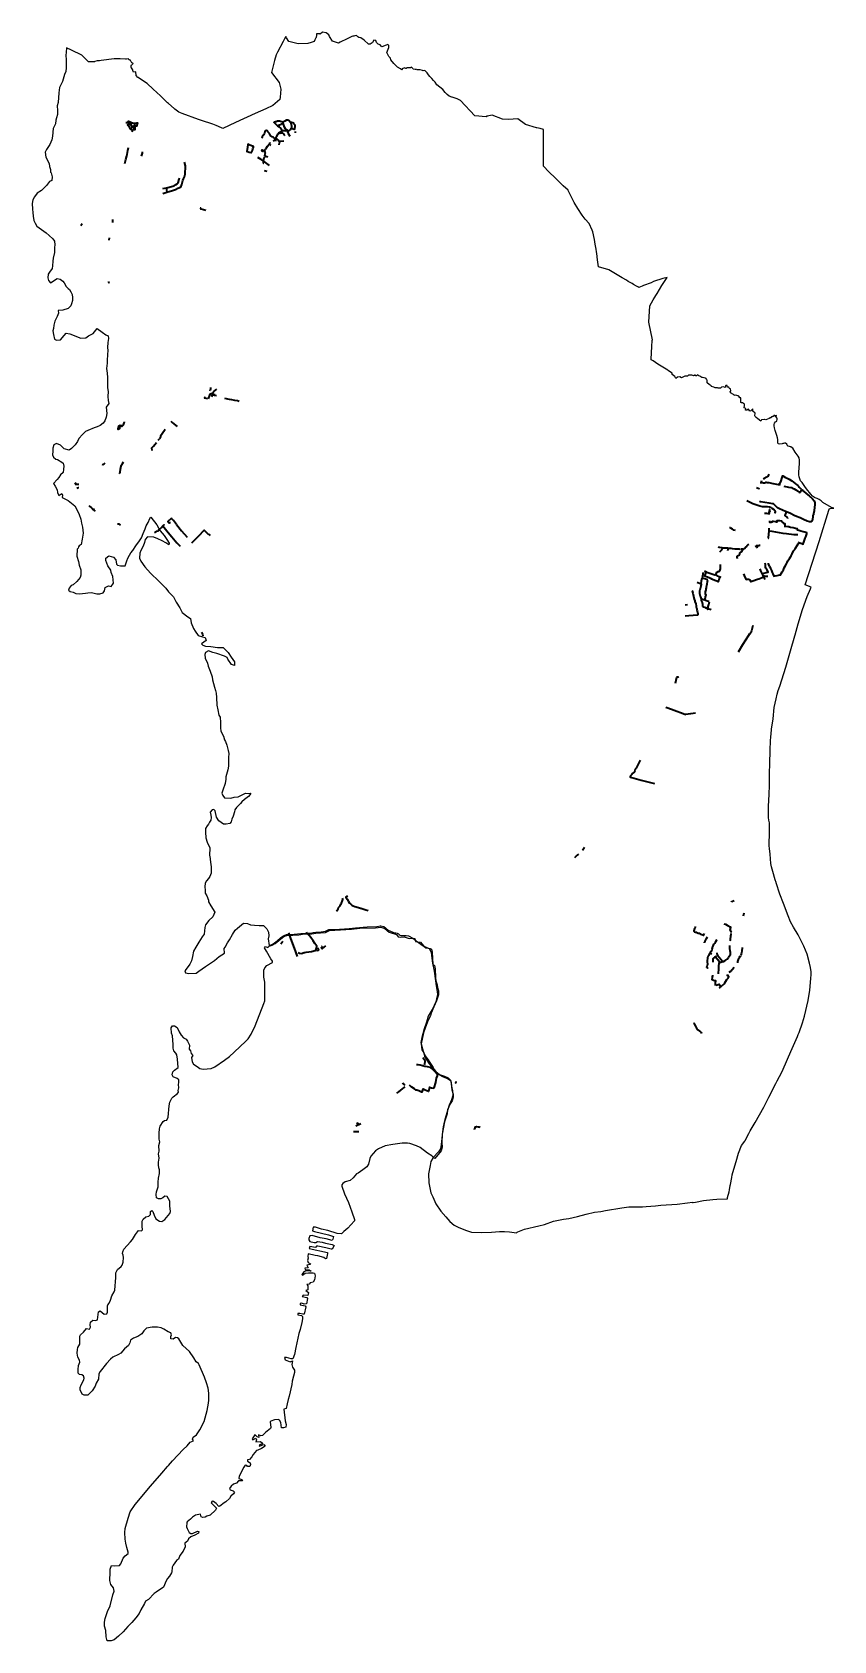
# Model space of a CAD drawing. Header units: metres. Extents: x 266153 to 287678, y 2088854 to 2132060.
import ezdxf

# ---------------------------------------------------------------- set-up
doc = ezdxf.new("R2010")
doc.units = ezdxf.units.M
doc.layers.add('BUND', color=216, linetype='Continuous')
doc.layers.add('DISTRICT BOUNDRY', color=80, linetype='Continuous')

msp = doc.modelspace()

# ---------------------------------------------------------------- linework, layer by layer
at = {"layer": 'BUND', "lineweight": 35}
for points in [[(268896, 2129568), (268879, 2129540), (268863, 2129524), (268847, 2129513), (268790, 2129457), (268782, 2129469), (268747, 2129554), (268728, 2129602), (268720, 2129631), (268721, 2129639), (268725, 2129651)], [(268729, 2129655), (268737, 2129666), (268741, 2129666), (268781, 2129650), (268836, 2129621), (268849, 2129621), (268885, 2129620), (268957, 2129627), (268977, 2129627), (268981, 2129623), (268981, 2129619), (268976, 2129595), (268972, 2129583)], [(268847, 2129513), (268780, 2129606), (268737, 2129666)], [(272758, 2129331), (272774, 2129355), (272803, 2129378), (272863, 2129413), (272855, 2129434), (272848, 2129446), (272812, 2129490), (272796, 2129507), (272753, 2129539), (272749, 2129539), (272741, 2129547), (272733, 2129551), (272729, 2129556), (272693, 2129592), (272658, 2129625), (272654, 2129637), (272650, 2129641), (272650, 2129645), (272654, 2129649), (272658, 2129653), (272686, 2129660), (272702, 2129664), (272739, 2129680), (272755, 2129683), (272767, 2129683), (272795, 2129679), (272887, 2129653), (272899, 2129649)], [(272943, 2129681), (272987, 2129704), (273019, 2129704), (273035, 2129699), (273043, 2129695), (273055, 2129687), (273079, 2129655), (273094, 2129619), (273110, 2129578), (273117, 2129546), (273113, 2129498), (273104, 2129474), (273088, 2129446), (273064, 2129431), (273023, 2129403), (273011, 2129395), (273007, 2129407), (273007, 2129415), (273007, 2129419), (273004, 2129428), (272996, 2129432), (272992, 2129428), (272983, 2129424), (272952, 2129460), (272925, 2129509), (272909, 2129561), (272898, 2129585), (272894, 2129621), (272894, 2129641), (272911, 2129661), (272923, 2129669), (272939, 2129677)], [(273091, 2129643), (273115, 2129642), (273155, 2129634), (273167, 2129626), (273174, 2129609), (273202, 2129569), (273205, 2129533), (273205, 2129525), (273209, 2129521), (273209, 2129517), (273205, 2129513), (273201, 2129509), (273197, 2129497), (273201, 2129485), (273200, 2129477), (273192, 2129465), (273188, 2129449), (273184, 2129449), (273136, 2129466), (273104, 2129474)], [(268668, 2129631), (268672, 2129635), (268712, 2129630)], [(268704, 2129567), (268740, 2129570)], [(268790, 2129457), (268798, 2129453), (268810, 2129449), (268834, 2129417), (268834, 2129409)], [(268834, 2129410), (268833, 2129382)], [(268847, 2129517), (268875, 2129488), (268902, 2129460), (268894, 2129452), (268886, 2129448), (268870, 2129440), (268834, 2129417)], [(268871, 2129492), (268907, 2129516)], [(268952, 2129547), (268888, 2129552)], [(268890, 2129448), (268906, 2129448)], [(268893, 2129620), (268896, 2129568), (268908, 2129572), (268924, 2129584)], [(268910, 2129448), (268914, 2129448), (268919, 2129520), (268919, 2129524), (268948, 2129543), (268952, 2129547), (268968, 2129547), (268972, 2129551), (268972, 2129559), (268972, 2129579)], [(272675, 2129155), (272675, 2129167), (272664, 2129200), (272656, 2129212), (272636, 2129232), (272624, 2129240), (272596, 2129253), (272568, 2129265), (272560, 2129269), (272545, 2129301), (272529, 2129322), (272521, 2129338), (272498, 2129366), (272478, 2129383), (272458, 2129407), (272434, 2129423), (272430, 2129423), (272426, 2129419), (272418, 2129407), (272398, 2129380), (272389, 2129352), (272373, 2129312), (272361, 2129296), (272348, 2129288), (272344, 2129280), (272332, 2129252), (272315, 2129221), (272311, 2129213)], [(272755, 2129163), (272716, 2129207), (272708, 2129211), (272704, 2129215), (272700, 2129223), (272704, 2129235), (272709, 2129251), (272754, 2129331)], [(272741, 2129555), (272765, 2129559), (272797, 2129575), (272842, 2129590)], [(272753, 2129539), (272761, 2129547), (272761, 2129555), (272761, 2129559)], [(272778, 2129327), (272798, 2129366), (272826, 2129346), (272842, 2129354), (272862, 2129357), (272910, 2129317), (272937, 2129288)], [(272846, 2129594), (272894, 2129609)], [(272983, 2129424), (272959, 2129412), (272919, 2129409), (272875, 2129413), (272863, 2129413)], [(272963, 2129412), (272971, 2129396)], [(273011, 2129395), (273007, 2129383), (273022, 2129343), (273073, 2129266)], [(273219, 2129356), (273219, 2129360), (273223, 2129388)], [(268641, 2128535), (268667, 2128639), (268696, 2128743), (268705, 2128775), (268722, 2128883), (268735, 2128963)], [(269084, 2128726), (269097, 2128753), (269109, 2128785), (269114, 2128813), (269118, 2128825), (269118, 2128845)], [(271932, 2128953), (271929, 2128920), (271925, 2128900), (271918, 2128860), (271918, 2128856), (271930, 2128852), (271978, 2128841), (272022, 2128826), (272026, 2128826), (272038, 2128830), (272042, 2128834), (272050, 2128842), (272065, 2128886), (272081, 2128927), (272092, 2128975), (272092, 2128987), (272092, 2128991), (272040, 2129010), (271983, 2129037), (271971, 2129041), (271959, 2129045), (271947, 2129049), (271943, 2129045), (271940, 2129017), (271936, 2128977), (271932, 2128961)], [(272416, 2128829), (272404, 2128833), (272400, 2128837), (272401, 2128873), (272401, 2128881), (272417, 2128917)], [(272482, 2128704), (272451, 2128712), (272423, 2128721), (272415, 2128729), (272403, 2128741), (272412, 2128789), (272416, 2128829), (272424, 2128829)], [(272428, 2128931), (272469, 2128998), (272514, 2129050), (272522, 2129054), (272538, 2129086), (272550, 2129089)], [(272522, 2129054), (272537, 2129037)], [(272561, 2129013), (272545, 2129029)], [(272627, 2129140), (272643, 2129148), (272675, 2129163), (272711, 2129159)], [(272911, 2129136), (272819, 2129122), (272799, 2129122), (272779, 2129134), (272755, 2129159)], [(272782, 2129038), (272794, 2129086)], [(272795, 2129126), (272795, 2129098)], [(269768, 2127762), (269921, 2127808), (270001, 2127839), (270066, 2127874), (270134, 2127894), (270146, 2127901), (270167, 2127969), (270197, 2128073), (270217, 2128125), (270246, 2128172), (270259, 2128248), (270264, 2128320), (270269, 2128388), (270274, 2128424), (270266, 2128473), (270244, 2128569)], [(272521, 2128479), (272422, 2128561), (272358, 2128606), (272303, 2128638), (272215, 2128692)], [(272388, 2128713), (272367, 2128662), (272362, 2128626), (272358, 2128610), (272357, 2128550), (272361, 2128545), (272373, 2128541)], [(269657, 2127864), (269761, 2127883), (269930, 2127924), (269971, 2127944), (270003, 2127963), (270043, 2127983), (270072, 2128015), (270101, 2128110), (270110, 2128150)], [(272463, 2128321), (272395, 2128334)], [(269659, 2127724), (269768, 2127766)], [(269753, 2127883), (269757, 2127839), (269764, 2127763)], [(270694, 2127307), (270682, 2127321), (270678, 2127329), (270674, 2127333), (270666, 2127333)], [(270818, 2127275), (270694, 2127307), (270674, 2127305)], [(267460, 2126866), (267497, 2126917)], [(268314, 2126946), (268319, 2127026)], [(268216, 2126470), (268228, 2126538)], [(268222, 2125314), (268207, 2125346), (268199, 2125362)], [(270889, 2122212), (270906, 2122268), (270918, 2122300), (270943, 2122344), (271000, 2122375), (271024, 2122403), (271040, 2122419), (271113, 2122470)], [(270911, 2122454), (270939, 2122445)], [(270943, 2122445), (270948, 2122489), (270948, 2122521)], [(270976, 2122262), (270993, 2122318), (271005, 2122329), (270998, 2122342)], [(271005, 2122329), (271009, 2122325), (271033, 2122325), (271065, 2122325)], [(271009, 2122325), (271005, 2122317), (271037, 2122313), (271105, 2122300)], [(270758, 2122253), (270802, 2122244)], [(270770, 2122237), (270861, 2122220)], [(271318, 2122227), (271438, 2122206), (271502, 2122193), (271586, 2122180), (271662, 2122167), (271714, 2122154)], [(268482, 2121500), (268474, 2121472), (268461, 2121440), (268453, 2121400), (268465, 2121400), (268497, 2121416), (268505, 2121419), (268505, 2121427), (268509, 2121439), (268522, 2121475), (268522, 2121479), (268510, 2121488), (268486, 2121504)], [(268490, 2121508), (268530, 2121487), (268538, 2121519)], [(268534, 2121483), (268562, 2121471), (268578, 2121487), (268603, 2121518), (268627, 2121570), (268632, 2121586), (268628, 2121598)], [(269878, 2121614), (269910, 2121578), (269958, 2121541), (270013, 2121492), (270045, 2121468)], [(269375, 2120828), (269368, 2120892), (269372, 2120904), (269412, 2120940), (269445, 2120983), (269494, 2121039)], [(269561, 2121128), (269528, 2121089)], [(269728, 2121386), (269643, 2121275), (269598, 2121212), (269598, 2121192), (269569, 2121140)], [(268034, 2120453), (268046, 2120449), (268066, 2120453), (268086, 2120468), (268114, 2120492)], [(268490, 2120204), (268511, 2120239), (268524, 2120319), (268541, 2120411), (268545, 2120423), (268578, 2120471), (268607, 2120518)], [(285790, 2120067), (285837, 2120087), (285865, 2120107), (285921, 2120143), (285945, 2120187)], [(286220, 2119888), (286232, 2119932), (286260, 2120007), (286284, 2120075), (286288, 2120103), (286296, 2120127), (286304, 2120147), (286308, 2120147), (286384, 2120103), (286424, 2120083), (286480, 2120051), (286551, 2120011), (286599, 2119972), (286627, 2119948), (286647, 2119932), (286675, 2119908), (286711, 2119880), (286727, 2119864), (286751, 2119840), (286767, 2119820), (286779, 2119800), (286795, 2119784)], [(267298, 2119933), (267347, 2119953)], [(267314, 2119913), (267366, 2119920), (267406, 2119924)], [(267349, 2119812), (267373, 2119820), (267393, 2119828), (267409, 2119832)], [(267366, 2119920), (267367, 2119936)], [(285606, 2119828), (285646, 2119812), (285662, 2119800), (285666, 2119792), (285666, 2119784)], [(286815, 2119768), (286823, 2119768), (286831, 2119768), (286835, 2119764), (286862, 2119736), (286934, 2119672), (287014, 2119609), (287102, 2119525), (287150, 2119473), (287162, 2119449), (287166, 2119425), (287170, 2119365), (287162, 2119301), (287146, 2119206), (287134, 2119122), (287130, 2119094), (287118, 2119070), (287102, 2118950), (287086, 2118926), (287058, 2118910), (287034, 2118906), (287022, 2118906), (286958, 2118930), (286862, 2118970), (286775, 2119014), (286679, 2119054), (286611, 2119082), (286515, 2119130), (286404, 2119174), (286316, 2119214), (286200, 2119269), (286168, 2119289), (286149, 2119301), (286137, 2119313), (286085, 2119365), (286057, 2119389), (286037, 2119393), (285941, 2119413), (285706, 2119449), (285686, 2119453)], [(285734, 2120007), (285726, 2119964), (285714, 2119956), (285702, 2119956)], [(285714, 2119956), (285718, 2119948)], [(285726, 2119964), (285742, 2119964), (285778, 2119956), (285817, 2119952), (285833, 2119952), (285857, 2119972), (285865, 2119972), (285889, 2119964), (285933, 2119964), (285973, 2119956), (286041, 2119936), (286053, 2119936), (286180, 2119912), (286192, 2119916), (286204, 2119912), (286228, 2119912)], [(286336, 2119864), (286384, 2119856), (286424, 2119848), (286464, 2119840), (286527, 2119832), (286539, 2119828), (286567, 2119812), (286611, 2119792), (286655, 2119764), (286691, 2119740), (286711, 2119732), (286735, 2119716), (286747, 2119708), (286751, 2119704), (286771, 2119696), (286775, 2119696), (286779, 2119704), (286807, 2119756), (286815, 2119768), (286807, 2119776)], [(267675, 2119343), (267698, 2119323), (267738, 2119290), (267758, 2119274), (267770, 2119266), (267774, 2119262), (267785, 2119241), (267793, 2119233), (267821, 2119217), (267841, 2119197), (267845, 2119193)], [(285998, 2119293), (285990, 2119297), (285978, 2119297), (285970, 2119297), (285950, 2119305), (285898, 2119309), (285810, 2119313), (285759, 2119313), (285727, 2119317), (285687, 2119329), (285583, 2119365), (285499, 2119393), (285416, 2119433), (285340, 2119469)], [(286098, 2119137), (286102, 2119153), (286113, 2119181), (286113, 2119189), (286109, 2119193), (286098, 2119205), (286066, 2119237), (286026, 2119269), (286014, 2119277), (286002, 2119289)], [(267785, 2119241), (267822, 2119257)], [(268445, 2118852), (268465, 2118851), (268477, 2118851), (268481, 2118851), (268489, 2118847), (268497, 2118843), (268509, 2118835), (268520, 2118827)], [(270027, 2118837), (269944, 2118943), (269901, 2118991), (269885, 2118996), (269792, 2118921), (269803, 2118897), (269819, 2118880), (269831, 2118884), (269847, 2118892), (269859, 2118892), (269867, 2118892)], [(285818, 2119145), (285826, 2119145), (285866, 2119137), (285902, 2119130), (285942, 2119122), (285950, 2119137), (285954, 2119145), (285950, 2119149), (285950, 2119153), (285946, 2119153), (285942, 2119157), (285942, 2119165), (285954, 2119189), (285954, 2119193), (285958, 2119201), (285958, 2119205), (285958, 2119209), (285950, 2119213), (285950, 2119217), (285962, 2119245), (285966, 2119261)], [(285954, 2119189), (285966, 2119181), (285970, 2119181), (285970, 2119173)], [(286371, 2118779), (286371, 2118803), (286375, 2118851), (286375, 2118855), (286371, 2118855), (286343, 2118859), (286339, 2118859), (286335, 2118863), (286323, 2118879), (286295, 2118907), (286283, 2118915), (286279, 2118923), (286271, 2118923), (286231, 2118931), (286175, 2118939), (286151, 2118939), (286151, 2118931), (286151, 2118907), (286147, 2118899), (286139, 2118899), (286112, 2118907), (286056, 2118915), (286024, 2118919), (286020, 2118903), (285996, 2118899), (285992, 2118895), (285992, 2118887), (285976, 2118887), (285956, 2118887), (285956, 2118931)], [(286377, 2119123), (286365, 2119091), (286365, 2119083), (286365, 2119075), (286429, 2119023), (286433, 2119019), (286429, 2118999)], [(286397, 2119179), (286381, 2119127)], [(269435, 2118621), (269471, 2118641), (269499, 2118657), (269540, 2118668), (269548, 2118676), (269552, 2118680), (269552, 2118684), (269556, 2118704), (269560, 2118708), (269564, 2118712), (269572, 2118712), (269584, 2118719), (269588, 2118723), (269625, 2118759), (269662, 2118798), (269690, 2118826), (269694, 2118830), (269694, 2118834), (269694, 2118838)], [(269670, 2118794), (269701, 2118754), (269733, 2118713), (269807, 2118620), (269902, 2118507), (270036, 2118349), (270071, 2118312), (270123, 2118251)], [(270031, 2118833), (270165, 2118671), (270314, 2118497)], [(270444, 2118343), (270631, 2118532), (270769, 2118683), (270880, 2118581)], [(270888, 2118577), (270928, 2118540)], [(284875, 2118758), (284895, 2118758), (284907, 2118750), (284951, 2118718), (284971, 2118698), (284987, 2118690), (285027, 2118682)], [(285912, 2118469), (285920, 2118473), (285924, 2118477), (285924, 2118485), (285940, 2118656), (285940, 2118668), (285940, 2118736)], [(285940, 2118668), (286016, 2118660), (286311, 2118608), (286410, 2118592), (286606, 2118568), (286710, 2118564)], [(286738, 2118352), (286742, 2118352), (286762, 2118348), (286821, 2118324), (286853, 2118312), (286857, 2118320), (286861, 2118336), (286881, 2118392), (286905, 2118468), (286925, 2118508), (286953, 2118588), (286957, 2118607), (286957, 2118611), (286957, 2118615), (286953, 2118615), (286901, 2118627), (286853, 2118639), (286790, 2118659), (286734, 2118675), (286706, 2118683), (286706, 2118687), (286706, 2118691), (286706, 2118711), (286706, 2118715), (286702, 2118719), (286650, 2118727), (286590, 2118743), (286514, 2118759), (286490, 2118767), (286466, 2118771), (286443, 2118775), (286375, 2118779), (286355, 2118779), (286347, 2118779)], [(284574, 2118234), (284598, 2118230), (284614, 2118226), (284670, 2118218), (284698, 2118210), (284730, 2118210), (284758, 2118210), (284826, 2118206), (284862, 2118202), (284870, 2118198), (284881, 2118198), (284901, 2118198), (284913, 2118198), (284945, 2118194), (284961, 2118190), (285017, 2118186), (285033, 2118186), (285065, 2118182), (285101, 2118186), (285121, 2118186), (285133, 2118186), (285161, 2118178), (285173, 2118174)], [(284614, 2118102), (284638, 2118122), (284666, 2118146), (284674, 2118158), (284698, 2118206), (284698, 2118210)], [(284834, 2118142), (284854, 2118206)], [(285093, 2117919), (285081, 2117963), (285085, 2117983), (285093, 2117995), (285113, 2118007), (285141, 2118023), (285153, 2118042), (285153, 2118074), (285169, 2118090), (285193, 2118106), (285201, 2118110), (285213, 2118122), (285225, 2118146), (285232, 2118170), (285193, 2118174)], [(285232, 2118170), (285248, 2118166), (285280, 2118194), (285312, 2118234), (285320, 2118238), (285348, 2118274), (285380, 2118298), (285400, 2118310)], [(285569, 2118244), (285585, 2118256), (285601, 2118268), (285605, 2118272), (285621, 2118272), (285661, 2118272), (285665, 2118272), (285665, 2118268), (285673, 2118256)], [(285629, 2118204), (285609, 2118232), (285609, 2118248)], [(285677, 2118292), (285689, 2118284), (285697, 2118280)], [(285960, 2117698), (285980, 2117658), (285988, 2117634), (286004, 2117598), (286024, 2117550), (286036, 2117510), (286056, 2117471), (286064, 2117451), (286064, 2117447), (286100, 2117455), (286155, 2117467), (286231, 2117483), (286251, 2117487), (286255, 2117491), (286263, 2117518), (286291, 2117570), (286323, 2117622), (286347, 2117670), (286375, 2117718), (286403, 2117778), (286423, 2117818), (286447, 2117862), (286486, 2117921), (286514, 2117969), (286530, 2117993), (286558, 2118049), (286586, 2118109), (286594, 2118121), (286602, 2118137), (286614, 2118145), (286618, 2118153), (286630, 2118169), (286650, 2118205), (286690, 2118272), (286718, 2118316), (286734, 2118344), (286738, 2118352), (286726, 2118356)], [(284168, 2117545), (284140, 2117405)], [(284204, 2117589), (284256, 2117565), (284268, 2117557), (284379, 2117521), (284479, 2117481), (284499, 2117485), (284511, 2117493), (284519, 2117505), (284539, 2117557), (284551, 2117569), (284563, 2117573), (284599, 2117577), (284611, 2117581), (284619, 2117589), (284631, 2117644), (284631, 2117760)], [(284240, 2117557), (284236, 2117557), (284236, 2117553), (284228, 2117525), (284220, 2117501), (284212, 2117473), (284204, 2117457), (284208, 2117457), (284212, 2117457), (284260, 2117437), (284332, 2117409), (284399, 2117381), (284395, 2117377), (284419, 2117369), (284487, 2117341), (284535, 2117321), (284575, 2117305), (284579, 2117305), (284583, 2117305), (284591, 2117329), (284595, 2117345), (284595, 2117349), (284595, 2117357), (284595, 2117361), (284599, 2117365), (284607, 2117381), (284611, 2117393), (284615, 2117409), (284615, 2117413), (284619, 2117417)], [(285256, 2117516), (285292, 2117421), (285320, 2117357), (285352, 2117365), (285388, 2117369), (285412, 2117357), (285420, 2117349), (285428, 2117325), (285440, 2117305), (285448, 2117305), (285555, 2117345), (285575, 2117349), (285631, 2117369), (285663, 2117381), (285755, 2117409), (285791, 2117421), (285791, 2117437), (285783, 2117465), (285719, 2117592), (285699, 2117644)], [(285755, 2117516), (285799, 2117528), (285863, 2117544), (285914, 2117560), (285914, 2117568), (285875, 2117632), (285855, 2117660)], [(285855, 2117668), (285847, 2117684), (285839, 2117764), (285831, 2117796)], [(285960, 2117698), (285928, 2117778), (285920, 2117802)], [(284004, 2117289), (284028, 2117277), (284112, 2117246), (284124, 2117325), (284140, 2117401)], [(284112, 2117246), (284116, 2117226), (284108, 2117178), (284096, 2117146), (284080, 2117074), (284072, 2117058), (284072, 2117026), (284068, 2116982), (284076, 2116950), (284088, 2116910), (284100, 2116895), (284112, 2116843), (284120, 2116799), (284124, 2116775), (284140, 2116743), (284140, 2116727), (284148, 2116703), (284156, 2116647), (284164, 2116635), (284180, 2116627), (284216, 2116615), (284224, 2116611), (284240, 2116607), (284288, 2116591)], [(284296, 2117349), (284260, 2117361), (284212, 2117377), (284168, 2117389), (284156, 2117393), (284140, 2117397)], [(284220, 2116831), (284224, 2116847), (284228, 2116863), (284228, 2116867), (284232, 2116871), (284236, 2116891), (284244, 2116918), (284248, 2116942), (284248, 2116946), (284244, 2116946), (284240, 2116946), (284240, 2116950), (284236, 2116954), (284236, 2116962), (284236, 2116966), (284232, 2116970), (284228, 2116970), (284228, 2116974), (284232, 2116986), (284232, 2117002), (284236, 2117026), (284244, 2117054), (284248, 2117082), (284252, 2117110), (284256, 2117134), (284260, 2117162), (284268, 2117198), (284276, 2117242), (284284, 2117297), (284292, 2117345), (284296, 2117345)], [(284507, 2117489), (284539, 2117469), (284619, 2117433), (284643, 2117413)], [(285783, 2117461), (285803, 2117461), (285831, 2117453), (285871, 2117445), (285890, 2117449), (285902, 2117449)], [(285791, 2117421), (285799, 2117413), (285815, 2117377), (285823, 2117357)], [(283862, 2117063), (283870, 2117059), (283890, 2116995), (283910, 2116912), (283930, 2116836), (283950, 2116788), (283950, 2116772), (283969, 2116704), (283981, 2116656), (283985, 2116624), (283989, 2116588), (283997, 2116568), (284001, 2116549), (284005, 2116517), (284029, 2116441), (284025, 2116409), (284017, 2116401), (283902, 2116389), (283786, 2116381), (283682, 2116373)], [(283690, 2116676), (283746, 2116688)], [(284328, 2116767), (284324, 2116767), (284312, 2116771), (284252, 2116791), (284244, 2116795), (284148, 2116827), (284112, 2116839)], [(284128, 2116835), (284124, 2116859)], [(284308, 2116635), (284324, 2116691), (284340, 2116763)], [(284224, 2116611), (284244, 2116595), (284284, 2116567), (284288, 2116567), (284292, 2116567), (284300, 2116583), (284304, 2116615), (284308, 2116631)], [(284296, 2116579), (284383, 2116555)], [(270731, 2115888), (270708, 2115944)], [(270747, 2115841), (270735, 2115884)], [(285117, 2115418), (285239, 2115612), (285397, 2115868), (285423, 2115911)], [(285473, 2115974), (285425, 2115890)], [(285477, 2115990), (285509, 2116133)], [(283430, 2114572), (283459, 2114735), (283464, 2114739), (283468, 2114743), (283507, 2114743), (283519, 2114751)], [(283164, 2113934), (283220, 2113914), (283395, 2113848), (283629, 2113762), (283697, 2113737), (283705, 2113745), (283765, 2113752), (283840, 2113764), (283968, 2113778)], [(282478, 2112505), (282473, 2112493), (282412, 2112382), (282368, 2112295), (282347, 2112263), (282335, 2112223), (282319, 2112188), (282283, 2112156), (282274, 2112148), (282258, 2112124), (282218, 2112089), (282206, 2112073), (282206, 2112065), (282210, 2112053), (282317, 2112020), (282508, 2111974), (282611, 2111945), (282826, 2111891), (282866, 2111879)], [(280728, 2109894), (280744, 2109910), (280772, 2109934), (280792, 2109953), (280832, 2109985)], [(280930, 2110093), (280983, 2110168)], [(274327, 2108455), (274368, 2108518), (274380, 2108546), (274404, 2108577), (274421, 2108593), (274441, 2108644), (274457, 2108664), (274486, 2108735), (274495, 2108766), (274495, 2108782), (274495, 2108786), (274487, 2108798)], [(274620, 2108856), (274572, 2108829), (274607, 2108773), (274646, 2108713), (274673, 2108669), (274696, 2108645), (274736, 2108613), (274771, 2108592), (274818, 2108580), (274913, 2108551), (274968, 2108530), (274980, 2108530), (275115, 2108484), (275178, 2108467)], [(284926, 2108689), (284943, 2108713), (284955, 2108724), (285003, 2108740)], [(283960, 2108041), (283952, 2108025), (283948, 2108013), (283948, 2108009), (283948, 2107998), (283939, 2107986), (283939, 2107982), (283927, 2107962), (283927, 2107950), (283915, 2107922), (283915, 2107914), (283915, 2107910), (283927, 2107906), (283939, 2107898), (283962, 2107890), (283986, 2107885), (284010, 2107873), (284034, 2107865), (284062, 2107857), (284086, 2107845), (284109, 2107836), (284133, 2107828), (284161, 2107816), (284181, 2107808), (284185, 2107808), (284189, 2107812), (284197, 2107831), (284205, 2107855)], [(284938, 2107878), (284934, 2107886), (284891, 2107946), (284891, 2107950), (284915, 2108014), (284915, 2108018), (284911, 2108018), (284891, 2108026), (284832, 2108058), (284824, 2108062), (284824, 2108070), (284776, 2108091), (284737, 2108103)], [(285265, 2108394), (285248, 2108314)], [(272886, 2107635), (272854, 2107604), (272826, 2107565)], [(273037, 2107874), (273117, 2107647), (273186, 2107459), (273266, 2107232)], [(273297, 2107342), (273333, 2107321), (273372, 2107313), (273408, 2107324), (273432, 2107332), (273456, 2107339), (273476, 2107343), (273508, 2107347), (273651, 2107368), (273750, 2107391), (273770, 2107402), (273787, 2107461), (273796, 2107501), (273796, 2107509), (273745, 2107581), (273699, 2107653), (273633, 2107746), (273594, 2107794), (273539, 2107850), (273516, 2107886)], [(284203, 2107599), (284207, 2107611), (284208, 2107615), (284224, 2107647), (284260, 2107718), (284285, 2107762)], [(284362, 2107335), (284367, 2107343), (284367, 2107355), (284375, 2107367), (284391, 2107378), (284399, 2107390), (284411, 2107430), (284416, 2107462), (284424, 2107482), (284432, 2107494), (284444, 2107537), (284456, 2107561), (284469, 2107577), (284481, 2107593), (284501, 2107617), (284513, 2107636), (284537, 2107680), (284542, 2107688)], [(284896, 2107655), (284900, 2107683), (284900, 2107691), (284900, 2107699), (284904, 2107727), (284909, 2107766), (284913, 2107802), (284921, 2107814), (284921, 2107822), (284925, 2107838), (284925, 2107846), (284925, 2107850)], [(273794, 2107398), (273802, 2107394), (273838, 2107401), (273846, 2107409), (273846, 2107413), (273819, 2107469)], [(273952, 2107496), (273916, 2107465), (273920, 2107457), (273931, 2107448), (273939, 2107444), (273943, 2107444), (273951, 2107448), (274036, 2107522)], [(273945, 2107487), (273933, 2107499), (273925, 2107507)], [(284267, 2106941), (284271, 2106949), (284279, 2106981), (284291, 2107017), (284291, 2107025), (284284, 2107088), (284284, 2107096), (284288, 2107104), (284297, 2107204), (284302, 2107240), (284322, 2107263), (284354, 2107323), (284382, 2107307), (284394, 2107299)], [(284489, 2107222), (284441, 2107183), (284433, 2107171), (284429, 2107167), (284432, 2107083)], [(284615, 2107072), (284595, 2107100), (284544, 2107164), (284497, 2107216), (284481, 2107240)], [(284501, 2107212), (284537, 2107244)], [(284687, 2107096), (284557, 2107261), (284561, 2107273), (284546, 2107309), (284542, 2107329)], [(284580, 2106770), (284589, 2106910), (284590, 2106986), (284603, 2107049), (284607, 2107069), (284611, 2107073), (284615, 2107077), (284675, 2107092), (284715, 2107104), (284763, 2107131), (284811, 2107159), (284848, 2107210)], [(284852, 2107218), (284868, 2107246), (284900, 2107285), (284900, 2107297), (284905, 2107341), (284901, 2107361), (284893, 2107377), (284886, 2107461), (284883, 2107529)], [(285121, 2107154), (285121, 2107174), (285109, 2107179)], [(285121, 2107174), (285141, 2107210), (285158, 2107234), (285170, 2107238), (285182, 2107258)], [(285190, 2107269), (285206, 2107325)], [(285210, 2107329), (285215, 2107385), (285224, 2107464), (285224, 2107480)], [(284274, 2106912), (284282, 2106928), (284298, 2106911)], [(284705, 2106473), (284729, 2106501), (284749, 2106529), (284777, 2106568), (284806, 2106612), (284838, 2106655), (284858, 2106687), (284858, 2106691), (284858, 2106695), (284858, 2106699), (284854, 2106703), (284823, 2106719), (284835, 2106759)], [(284871, 2106811), (284908, 2106839), (284948, 2106882), (285000, 2106949)], [(285096, 2107067), (285104, 2107099), (285117, 2107151)], [(284505, 2106451), (284501, 2106491), (284502, 2106523), (284502, 2106543), (284506, 2106575), (284506, 2106579), (284447, 2106592), (284411, 2106604), (284407, 2106608), (284407, 2106612), (284416, 2106672), (284420, 2106684), (284428, 2106719), (284428, 2106735)], [(284644, 2106422), (284629, 2106450), (284609, 2106486), (284605, 2106486), (284601, 2106486), (284541, 2106463), (284513, 2106459)], [(284596, 2106395), (284616, 2106402), (284640, 2106418), (284644, 2106422), (284656, 2106430), (284701, 2106473)], [(283917, 2105462), (283925, 2105430), (283960, 2105362), (283995, 2105306), (284027, 2105266), (284094, 2105209), (284118, 2105193), (284129, 2105169)], [(277013, 2103966), (277034, 2104029), (277034, 2104065), (277034, 2104073), (277030, 2104077), (276975, 2104138), (276880, 2104226), (276845, 2104251), (276769, 2104271), (276698, 2104284), (276574, 2104313), (276519, 2104326), (276483, 2104326), (276471, 2104326)], [(276688, 2104327), (276697, 2104354), (276709, 2104410), (276709, 2104426), (276701, 2104434), (276646, 2104510)], [(275947, 2103567), (275995, 2103602), (276055, 2103645), (276143, 2103715), (276167, 2103731)], [(276094, 2103839), (276109, 2103823), (276121, 2103819), (276141, 2103795), (276160, 2103779)], [(276271, 2103783), (276302, 2103758), (276330, 2103737)], [(276815, 2103728), (276823, 2103724), (276823, 2103720), (276811, 2103677), (276794, 2103609), (276790, 2103609), (276703, 2103642), (276647, 2103670), (276643, 2103670), (276611, 2103591), (276611, 2103587), (276607, 2103587), (276535, 2103624), (276480, 2103648), (276472, 2103648), (276468, 2103644), (276460, 2103644), (276416, 2103677), (276349, 2103725), (276325, 2103746)], [(276823, 2103724), (276875, 2103708)], [(276879, 2103708), (276935, 2103695), (276939, 2103695), (276943, 2103703), (276988, 2103846), (277013, 2103966)], [(277536, 2103827), (277532, 2103839), (277532, 2103847), (277536, 2103855), (277536, 2103863), (277540, 2103867), (277540, 2103875)], [(274777, 2102538), (274924, 2102532)], [(274839, 2102688), (274975, 2102746)], [(274864, 2102751), (274906, 2102768)], [(274867, 2102732), (274924, 2102754)], [(278030, 2102587), (278034, 2102607), (278046, 2102631), (278059, 2102655)], [(278043, 2102659), (278067, 2102655), (278087, 2102667), (278126, 2102662), (278138, 2102662), (278158, 2102658), (278182, 2102650)]]:
    msp.add_lwpolyline(points, dxfattribs=at)
msp.add_lwpolyline([(272366, 2128887), (272366, 2128883), (272362, 2128871), (272354, 2128859), (272349, 2128851), (272326, 2128867), (272318, 2128880), (272322, 2128880), (272330, 2128899), (272334, 2128899), (272346, 2128895)], close=True, dxfattribs=at)
at = {"layer": 'DISTRICT BOUNDRY'}
msp.add_polyline3d([(273952, 2132060, 0), (273882, 2132011, 0), (273874, 2132012, 0), (273789, 2132014, 0), (273784, 2131981, 0), (273774, 2131919, 0), (273767, 2131905, 0), (273742, 2131852, 0), (273722, 2131811, 0), (273641, 2131783, 0), (273554, 2131753, 0), (273296, 2131750, 0), (273043, 2131806, 0), (272982, 2131905, 0), (272960, 2131941, 0), (272928, 2131880, 0), (272892, 2131812, 0), (272739, 2131520, 0), (272700, 2131448, 0), (272663, 2131296, 0), (272582, 2130973, 0), (272787, 2130705, 0), (272830, 2130530, 0), (272812, 2130314, 0), (272807, 2130252, 0), (272613, 2130087, 0), (272429, 2130003, 0), (272143, 2129873, 0), (271614, 2129631, 0), (271273, 2129475, 0), (271232, 2129492, 0), (271094, 2129550, 0), (271007, 2129586, 0), (270700, 2129688, 0), (270619, 2129718, 0), (270184, 2129875, 0), (270093, 2129909, 0), (270088, 2129911, 0), (269984, 2129990, 0), (269963, 2130008, 0), (269812, 2130143, 0), (269789, 2130160, 0), (269694, 2130255, 0), (269596, 2130349, 0), (269405, 2130530, 0), (269240, 2130682, 0), (269087, 2130784, 0), (269000, 2130842, 0), (268992, 2130847, 0), (268948, 2130893, 0), (268937, 2130994, 0), (268876, 2130986, 0), (268853, 2131033, 0), (268855, 2131049, 0), (268823, 2131106, 0), (268811, 2131112, 0), (268810, 2131128, 0), (268809, 2131144, 0), (268809, 2131161, 0), (268809, 2131168, 0), (268824, 2131180, 0), (268831, 2131186, 0), (268846, 2131199, 0), (268866, 2131217, 0), (268854, 2131226, 0), (268833, 2131237, 0), (268824, 2131252, 0), (268815, 2131265, 0), (268796, 2131303, 0), (268768, 2131313, 0), (268755, 2131312, 0), (268742, 2131344, 0), (268681, 2131339, 0), (268672, 2131338, 0), (268662, 2131338, 0), (268511, 2131341, 0), (268353, 2131346, 0), (268353, 2131346, 0), (268008, 2131296, 0), (267964, 2131291, 0), (267948, 2131292, 0), (267937, 2131292, 0), (267911, 2131289, 0), (267897, 2131288, 0), (267839, 2131270, 0), (267829, 2131266, 0), (267821, 2131264, 0), (267664, 2131262, 0), (267482, 2131447, 0), (267211, 2131578, 0), (267075, 2131644, 0), (267063, 2131510, 0), (267055, 2131440, 0), (267062, 2131315, 0), (267069, 2131201, 0), (267064, 2131104, 0), (267053, 2131001, 0), (267020, 2130920, 0), (266970, 2130737, 0), (266886, 2130571, 0), (266870, 2130433, 0), (266850, 2130170, 0), (266828, 2130078, 0), (266837, 2129954, 0), (266829, 2129847, 0), (266807, 2129758, 0), (266792, 2129701, 0), (266779, 2129595, 0), (266715, 2129471, 0), (266702, 2129269, 0), (266683, 2129172, 0), (266627, 2129039, 0), (266541, 2128912, 0), (266502, 2128835, 0), (266523, 2128699, 0), (266608, 2128534, 0), (266621, 2128456, 0), (266645, 2128368, 0), (266645, 2128299, 0), (266667, 2128285, 0), (266685, 2128171, 0), (266678, 2128079, 0), (266618, 2128052, 0), (266541, 2127939, 0), (266407, 2127808, 0), (266289, 2127738, 0), (266214, 2127636, 0), (266172, 2127556, 0), (266153, 2127461, 0), (266162, 2127302, 0), (266167, 2127221, 0), (266183, 2127117, 0), (266201, 2127005, 0), (266233, 2126933, 0), (266277, 2126848, 0), (266470, 2126719, 0), (266528, 2126669, 0), (266607, 2126599, 0), (266711, 2126506, 0), (266756, 2126446, 0), (266764, 2126352, 0), (266756, 2126281, 0), (266748, 2126147, 0), (266716, 2125993, 0), (266706, 2125908, 0), (266699, 2125783, 0), (266689, 2125714, 0), (266622, 2125615, 0), (266582, 2125562, 0), (266575, 2125465, 0), (266592, 2125394, 0), (266643, 2125325, 0), (266828, 2125444, 0), (266907, 2125425, 0), (266980, 2125372, 0), (267013, 2125327, 0), (267067, 2125227, 0), (267119, 2125178, 0), (267159, 2125151, 0), (267189, 2125082, 0), (267224, 2125016, 0), (267238, 2124933, 0), (267235, 2124856, 0), (267209, 2124763, 0), (267188, 2124707, 0), (267118, 2124641, 0), (266980, 2124593, 0), (266848, 2124589, 0), (266857, 2124517, 0), (266826, 2124420, 0), (266761, 2124297, 0), (266736, 2124190, 0), (266721, 2124100, 0), (266710, 2124038, 0), (266722, 2123937, 0), (266753, 2123815, 0), (266805, 2123787, 0), (266916, 2123800, 0), (267012, 2123915, 0), (267063, 2123976, 0), (267161, 2123962, 0), (267456, 2123843, 0), (267594, 2123851, 0), (267667, 2123900, 0), (267788, 2123963, 0), (267901, 2124097, 0), (268030, 2124006, 0), (268129, 2123930, 0), (268197, 2123907, 0), (268201, 2123834, 0), (268183, 2123727, 0), (268173, 2123591, 0), (268182, 2123513, 0), (268173, 2123400, 0), (268165, 2123246, 0), (268164, 2123171, 0), (268152, 2123030, 0), (268166, 2122900, 0), (268175, 2122782, 0), (268179, 2122681, 0), (268176, 2122511, 0), (268192, 2122411, 0), (268186, 2122278, 0), (268196, 2122169, 0), (268210, 2122088, 0), (268143, 2121988, 0), (268158, 2121815, 0), (268142, 2121722, 0), (268108, 2121624, 0), (268058, 2121560, 0), (267982, 2121493, 0), (267898, 2121456, 0), (267818, 2121436, 0), (267643, 2121365, 0), (267587, 2121331, 0), (267501, 2121250, 0), (267409, 2121147, 0), (267374, 2121069, 0), (267307, 2120977, 0), (267205, 2120879, 0), (267143, 2120836, 0), (267009, 2120867, 0), (266957, 2120921, 0), (266912, 2120970, 0), (266804, 2121014, 0), (266732, 2120977, 0), (266707, 2120887, 0), (266711, 2120841, 0), (266709, 2120806, 0), (266698, 2120705, 0), (266722, 2120643, 0), (266787, 2120592, 0), (266836, 2120586, 0), (266950, 2120512, 0), (266982, 2120481, 0), (266999, 2120403, 0), (266998, 2120327, 0), (266982, 2120236, 0), (266917, 2120172, 0), (266867, 2120102, 0), (266820, 2120042, 0), (266729, 2119935, 0), (266772, 2119870, 0), (266828, 2119772, 0), (266835, 2119698, 0), (266864, 2119619, 0), (266952, 2119669, 0), (266965, 2119621, 0), (266956, 2119560, 0), (267085, 2119500, 0), (267117, 2119482, 0), (267213, 2119407, 0), (267300, 2119335, 0), (267346, 2119260, 0), (267412, 2119104, 0), (267457, 2118979, 0), (267474, 2118872, 0), (267507, 2118763, 0), (267525, 2118601, 0), (267491, 2118447, 0), (267466, 2118301, 0), (267441, 2118284, 0), (267416, 2118267, 0), (267401, 2118236, 0), (267386, 2118205, 0), (267358, 2118178, 0), (267354, 2117983, 0), (267401, 2117842, 0), (267415, 2117748, 0), (267457, 2117617, 0), (267459, 2117475, 0), (267445, 2117409, 0), (267348, 2117302, 0), (267251, 2117213, 0), (267204, 2117201, 0), (267145, 2117131, 0), (267125, 2117077, 0), (267175, 2117036, 0), (267250, 2117017, 0), (267325, 2116982, 0), (267420, 2116978, 0), (267587, 2116989, 0), (267647, 2117003, 0), (267742, 2117014, 0), (267887, 2116973, 0), (267968, 2116972, 0), (268061, 2117006, 0), (268092, 2117057, 0), (268114, 2117149, 0), (268202, 2117190, 0), (268276, 2117169, 0), (268333, 2117263, 0), (268315, 2117444, 0), (268277, 2117545, 0), (268267, 2117608, 0), (268188, 2117726, 0), (268133, 2117867, 0), (268131, 2117936, 0), (268214, 2117993, 0), (268334, 2117959, 0), (268399, 2117891, 0), (268413, 2117776, 0), (268442, 2117745, 0), (268525, 2117725, 0), (268652, 2117725, 0), (268696, 2117860, 0), (268723, 2117930, 0), (268764, 2118014, 0), (268802, 2118079, 0), (268851, 2118142, 0), (268938, 2118260, 0), (269037, 2118395, 0), (269085, 2118480, 0), (269134, 2118595, 0), (269184, 2118724, 0), (269212, 2118799, 0), (269264, 2118894, 0), (269310, 2118998, 0), (269336, 2119034, 0), (269496, 2118830, 0), (269593, 2118664, 0), (269696, 2118546, 0), (269770, 2118437, 0), (269831, 2118339, 0), (269822, 2118289, 0), (269743, 2118341, 0), (269643, 2118395, 0), (269523, 2118454, 0), (269417, 2118496, 0), (269248, 2118504, 0), (269186, 2118433, 0), (269166, 2118351, 0), (269135, 2118257, 0), (269070, 2118143, 0), (269039, 2118067, 0), (269031, 2117931, 0), (269068, 2117851, 0), (269181, 2117701, 0), (269333, 2117526, 0), (269552, 2117318, 0), (269745, 2117123, 0), (269815, 2117029, 0), (269943, 2116895, 0), (270016, 2116747, 0), (270120, 2116596, 0), (270177, 2116474, 0), (270330, 2116356, 0), (270403, 2116312, 0), (270423, 2116195, 0), (270481, 2116043, 0), (270530, 2115968, 0), (270608, 2115856, 0), (270726, 2115820, 0), (270798, 2115798, 0), (270829, 2115719, 0), (270703, 2115635, 0), (270736, 2115597, 0), (270803, 2115565, 0), (270949, 2115558, 0), (271125, 2115537, 0), (271283, 2115535, 0), (271365, 2115456, 0), (271411, 2115399, 0), (271500, 2115278, 0), (271587, 2115149, 0), (271583, 2115048, 0), (271509, 2115077, 0), (271406, 2115219, 0), (271387, 2115266, 0), (271317, 2115303, 0), (271111, 2115370, 0), (271000, 2115403, 0), (270885, 2115443, 0), (270804, 2115401, 0), (270789, 2115347, 0), (270798, 2115248, 0), (270862, 2115109, 0), (270882, 2115029, 0), (270934, 2114898, 0), (270986, 2114742, 0), (270995, 2114668, 0), (271047, 2114472, 0), (271076, 2114377, 0), (271089, 2114311, 0), (271099, 2114190, 0), (271110, 2113988, 0), (271136, 2113862, 0), (271164, 2113717, 0), (271203, 2113662, 0), (271212, 2113521, 0), (271209, 2113379, 0), (271222, 2113285, 0), (271290, 2113155, 0), (271317, 2113056, 0), (271342, 2113006, 0), (271380, 2112914, 0), (271419, 2112770, 0), (271434, 2112685, 0), (271426, 2112575, 0), (271424, 2112439, 0), (271426, 2112348, 0), (271403, 2112247, 0), (271353, 2112064, 0), (271353, 2111996, 0), (271332, 2111878, 0), (271270, 2111701, 0), (271248, 2111622, 0), (271273, 2111557, 0), (271314, 2111499, 0), (271485, 2111484, 0), (271572, 2111515, 0), (271682, 2111521, 0), (271881, 2111621, 0), (271952, 2111613, 0), (272020, 2111624, 0), (272005, 2111592, 0), (272003, 2111587, 0), (271961, 2111529, 0), (271851, 2111454, 0), (271779, 2111390, 0), (271746, 2111341, 0), (271688, 2111279, 0), (271640, 2111236, 0), (271595, 2111171, 0), (271586, 2111122, 0), (271548, 2111006, 0), (271512, 2110921, 0), (271494, 2110847, 0), (271458, 2110807, 0), (271366, 2110788, 0), (271287, 2110787, 0), (271161, 2110874, 0), (271105, 2110974, 0), (271067, 2111142, 0), (271033, 2111178, 0), (270988, 2111172, 0), (270936, 2111107, 0), (270953, 2111034, 0), (270959, 2110970, 0), (270950, 2110897, 0), (270914, 2110841, 0), (270888, 2110792, 0), (270848, 2110743, 0), (270809, 2110673, 0), (270810, 2110575, 0), (270812, 2110424, 0), (270855, 2110306, 0), (270927, 2110151, 0), (270911, 2109943, 0), (270920, 2109928, 0), (270943, 2109766, 0), (270959, 2109644, 0), (270961, 2109476, 0), (270925, 2109382, 0), (270886, 2109329, 0), (270835, 2109267, 0), (270799, 2109203, 0), (270791, 2109102, 0), (270797, 2109014, 0), (270798, 2108932, 0), (270842, 2108863, 0), (270889, 2108748, 0), (270889, 2108702, 0), (270954, 2108593, 0), (271056, 2108426, 0), (271003, 2108303, 0), (270897, 2108198, 0), (270804, 2108088, 0), (270789, 2108009, 0), (270770, 2107833, 0), (270718, 2107765, 0), (270631, 2107623, 0), (270547, 2107488, 0), (270481, 2107375, 0), (270461, 2107237, 0), (270428, 2107118, 0), (270383, 2107029, 0), (270311, 2106934, 0), (270254, 2106845, 0), (270273, 2106793, 0), (270359, 2106773, 0), (270557, 2106784, 0), (270629, 2106836, 0), (270804, 2106963, 0), (271044, 2107127, 0), (271177, 2107238, 0), (271320, 2107322, 0), (271309, 2107447, 0), (271331, 2107486, 0), (271394, 2107597, 0), (271450, 2107680, 0), (271535, 2107824, 0), (271601, 2107938, 0), (271667, 2107999, 0), (271825, 2108129, 0), (271931, 2108124, 0), (272017, 2108085, 0), (272121, 2108074, 0), (272252, 2108063, 0), (272368, 2108070, 0), (272457, 2107976, 0), (272501, 2107888, 0), (272505, 2107787, 0), (272487, 2107711, 0), (272514, 2107531, 0), (272514, 2107529, 0), (272532, 2107528, 0), (272622, 2107577, 0), (272729, 2107652, 0), (272820, 2107738, 0), (272884, 2107782, 0), (272935, 2107803, 0), (272984, 2107824, 0), (273048, 2107827, 0), (273185, 2107830, 0), (273364, 2107848, 0), (273547, 2107862, 0), (273661, 2107873, 0), (273696, 2107877, 0), (273696, 2107877, 0), (273767, 2107885, 0), (273910, 2107896, 0), (273979, 2107904, 0), (274032, 2107918, 0), (274115, 2107959, 0), (274209, 2107958, 0), (274403, 2107972, 0), (274664, 2107990, 0), (274836, 2108003, 0), (275145, 2108028, 0), (275408, 2108042, 0), (275412, 2108042, 0), (275501, 2108054, 0), (275519, 2108057, 0), (275597, 2108036, 0), (275712, 2107938, 0), (275838, 2107885, 0), (275873, 2107874, 0), (275919, 2107866, 0), (275950, 2107864, 0), (275986, 2107842, 0), (276024, 2107811, 0), (276063, 2107797, 0), (276137, 2107796, 0), (276197, 2107799, 0), (276257, 2107787, 0), (276371, 2107730, 0), (276464, 2107652, 0), (276649, 2107522, 0), (276812, 2107447, 0), (276865, 2107352, 0), (276882, 2107191, 0), (276898, 2107056, 0), (276950, 2106837, 0), (277004, 2106446, 0), (277031, 2106288, 0), (277034, 2106209, 0), (277028, 2106180, 0), (277028, 2106180, 0), (276995, 2106016, 0), (276946, 2105915, 0), (276890, 2105810, 0), (276783, 2105632, 0), (276740, 2105470, 0), (276680, 2105288, 0), (276618, 2105059, 0), (276588, 2104925, 0), (276633, 2104756, 0), (276674, 2104603, 0), (276690, 2104551, 0), (276816, 2104352, 0), (276989, 2104144, 0), (277093, 2104064, 0), (277224, 2104018, 0), (277324, 2103972, 0), (277385, 2103916, 0), (277401, 2103852, 0), (277408, 2103750, 0), (277436, 2103626, 0), (277449, 2103501, 0), (277414, 2103385, 0), (277351, 2103240, 0), (277305, 2103098, 0), (277268, 2102971, 0), (277237, 2102855, 0), (277206, 2102738, 0), (277187, 2102672, 0), (277166, 2102523, 0), (277141, 2102264, 0), (277134, 2102188, 0), (277114, 2102072, 0), (277060, 2101990, 0), (276920, 2101838, 0), (276858, 2101728, 0), (276838, 2101625, 0), (276790, 2101393, 0), (276801, 2101151, 0), (276856, 2100890, 0), (276910, 2100780, 0), (276995, 2100588, 0), (277123, 2100390, 0), (277257, 2100238, 0), (277363, 2100115, 0), (277486, 2100018, 0), (277594, 2099967, 0), (277784, 2099883, 0), (277951, 2099833, 0), (278221, 2099819, 0), (278484, 2099827, 0), (278701, 2099845, 0), (278835, 2099849, 0), (278973, 2099839, 0), (279153, 2099809, 0), (279174, 2099833, 0), (279189, 2099839, 0), (279373, 2099908, 0), (279757, 2100001, 0), (279911, 2100039, 0), (280150, 2100127, 0), (280417, 2100181, 0), (280566, 2100201, 0), (280795, 2100254, 0), (281026, 2100315, 0), (281250, 2100365, 0), (281422, 2100384, 0), (281547, 2100412, 0), (281982, 2100483, 0), (282171, 2100507, 0), (282362, 2100511, 0), (282544, 2100508, 0), (282643, 2100518, 0), (282888, 2100533, 0), (283037, 2100552, 0), (283472, 2100579, 0), (283749, 2100617, 0), (283880, 2100633, 0), (283884, 2100624, 0), (283900, 2100627, 0), (283963, 2100638, 0), (284179, 2100677, 0), (284425, 2100707, 0), (284536, 2100720, 0), (284822, 2100726, 0), (284823, 2100731, 0), (284823, 2100751, 0), (284826, 2100764, 0), (284866, 2100915, 0), (284875, 2100965, 0), (284897, 2101083, 0), (284902, 2101108, 0), (284938, 2101300, 0), (284951, 2101372, 0), (285016, 2101612, 0), (285058, 2101725, 0), (285114, 2101948, 0), (285199, 2102160, 0), (285285, 2102275, 0), (285293, 2102290, 0), (285394, 2102484, 0), (285431, 2102555, 0), (285563, 2102772, 0), (285795, 2103187, 0), (285935, 2103460, 0), (286120, 2103823, 0), (286160, 2103896, 0), (286286, 2104130, 0), (286321, 2104211, 0), (286525, 2104684, 0), (286701, 2105087, 0), (286724, 2105138, 0), (286748, 2105194, 0), (286838, 2105450, 0), (286887, 2105628, 0), (286990, 2106056, 0), (287037, 2106328, 0), (287058, 2106647, 0), (287073, 2106751, 0), (287065, 2106822, 0), (287052, 2106937, 0), (287024, 2107053, 0), (286963, 2107300, 0), (286872, 2107515, 0), (286859, 2107546, 0), (286716, 2107812, 0), (286599, 2108024, 0), (286519, 2108162, 0), (286452, 2108326, 0), (286324, 2108661, 0), (286229, 2108907, 0), (286127, 2109214, 0), (286126, 2109219, 0), (286102, 2109296, 0), (286036, 2109514, 0), (286003, 2109644, 0), (285984, 2109735, 0), (285966, 2109982, 0), (285955, 2110133, 0), (285945, 2110204, 0), (285944, 2110292, 0), (285953, 2110503, 0), (285951, 2110701, 0), (285950, 2110730, 0), (285947, 2110822, 0), (285933, 2110893, 0), (285925, 2110965, 0), (285926, 2111262, 0), (285940, 2111592, 0), (285953, 2111828, 0), (285954, 2112151, 0), (285962, 2112420, 0), (285969, 2112768, 0), (285979, 2113034, 0), (285983, 2113128, 0), (286000, 2113319, 0), (286003, 2113341, 0), (286046, 2113616, 0), (286078, 2113926, 0), (286127, 2114151, 0), (286153, 2114277, 0), (286185, 2114376, 0), (286224, 2114498, 0), (286386, 2115009, 0), (286518, 2115442, 0), (286632, 2115843, 0), (286640, 2115871, 0), (286723, 2116172, 0), (286836, 2116555, 0), (286965, 2116902, 0), (287052, 2117112, 0), (287071, 2117158, 0), (286909, 2117219, 0), (287280, 2118384, 0), (287547, 2119221, 0), (287561, 2119264, 0), (287583, 2119266, 0), (287678, 2119273, 0), (287612, 2119298, 0), (287386, 2119429, 0), (287386, 2119429, 0), (287339, 2119473, 0), (287280, 2119505, 0), (287227, 2119534, 0), (287176, 2119556, 0), (287162, 2119562, 0), (287105, 2119599, 0), (287059, 2119648, 0), (286942, 2119798, 0), (286901, 2119855, 0), (286828, 2119963, 0), (286786, 2120014, 0), (286763, 2120061, 0), (286745, 2120115, 0), (286742, 2120171, 0), (286742, 2120175, 0), (286739, 2120245, 0), (286758, 2120474, 0), (286755, 2120562, 0), (286745, 2120625, 0), (286720, 2120671, 0), (286638, 2120778, 0), (286573, 2120885, 0), (286533, 2120916, 0), (286528, 2120920, 0), (286511, 2120926, 0), (286485, 2120935, 0), (286448, 2120941, 0), (286437, 2120952, 0), (286434, 2120958, 0), (286428, 2120970, 0), (286419, 2120992, 0), (286382, 2121021, 0), (286355, 2121025, 0), (286324, 2121016, 0), (286309, 2121010, 0), (286290, 2121002, 0), (286225, 2120994, 0), (286193, 2121003, 0), (286177, 2121018, 0), (286177, 2121032, 0), (286176, 2121052, 0), (286176, 2121081, 0), (286176, 2121124, 0), (286162, 2121162, 0), (286147, 2121231, 0), (286101, 2121358, 0), (286082, 2121430, 0), (286077, 2121488, 0), (286079, 2121520, 0), (286089, 2121558, 0), (286109, 2121594, 0), (286151, 2121616, 0), (286150, 2121617, 0), (286159, 2121653, 0), (286153, 2121683, 0), (286150, 2121702, 0), (286115, 2121753, 0), (286136, 2121762, 0), (286112, 2121760, 0), (286091, 2121758, 0), (286068, 2121774, 0), (286058, 2121738, 0), (286035, 2121739, 0), (286022, 2121726, 0), (286001, 2121726, 0), (285991, 2121702, 0), (285990, 2121702, 0), (285990, 2121701, 0), (285985, 2121714, 0), (285938, 2121680, 0), (285848, 2121647, 0), (285824, 2121654, 0), (285817, 2121654, 0), (285736, 2121647, 0), (285731, 2121628, 0), (285721, 2121610, 0), (285636, 2121672, 0), (285593, 2121714, 0), (285564, 2121742, 0), (285555, 2121756, 0), (285567, 2121828, 0), (285506, 2121885, 0), (285505, 2121929, 0), (285505, 2121947, 0), (285497, 2121939, 0), (285446, 2121891, 0), (285425, 2121885, 0), (285383, 2121934, 0), (285346, 2121908, 0), (285309, 2121910, 0), (285312, 2121955, 0), (285272, 2121967, 0), (285277, 2122031, 0), (285276, 2122065, 0), (285226, 2122109, 0), (285202, 2122109, 0), (285184, 2122115, 0), (285179, 2122160, 0), (285181, 2122219, 0), (285178, 2122238, 0), (285154, 2122235, 0), (285125, 2122282, 0), (285108, 2122289, 0), (285102, 2122291, 0), (285096, 2122293, 0), (285071, 2122303, 0), (285051, 2122308, 0), (285033, 2122301, 0), (285010, 2122309, 0), (284993, 2122314, 0), (284980, 2122330, 0), (284905, 2122369, 0), (284902, 2122379, 0), (284892, 2122410, 0), (284908, 2122429, 0), (284900, 2122480, 0), (284880, 2122490, 0), (284875, 2122493, 0), (284856, 2122528, 0), (284827, 2122529, 0), (284825, 2122532, 0), (284813, 2122570, 0), (284795, 2122569, 0), (284789, 2122569, 0), (284781, 2122569, 0), (284771, 2122558, 0), (284766, 2122534, 0), (284765, 2122528, 0), (284761, 2122524, 0), (284758, 2122521, 0), (284715, 2122532, 0), (284663, 2122530, 0), (284636, 2122500, 0), (284574, 2122503, 0), (284558, 2122504, 0), (284540, 2122505, 0), (284491, 2122512, 0), (284491, 2122512, 0), (284452, 2122525, 0), (284395, 2122546, 0), (284381, 2122561, 0), (284335, 2122599, 0), (284280, 2122640, 0), (284277, 2122642, 0), (284277, 2122714, 0), (284255, 2122734, 0), (284249, 2122755, 0), (284233, 2122763, 0), (284192, 2122775, 0), (284190, 2122775, 0), (284155, 2122787, 0), (284137, 2122783, 0), (284104, 2122801, 0), (284103, 2122808, 0), (284055, 2122828, 0), (284039, 2122851, 0), (284018, 2122858, 0), (283995, 2122826, 0), (283961, 2122827, 0), (283965, 2122849, 0), (283950, 2122857, 0), (283945, 2122851, 0), (283936, 2122838, 0), (283918, 2122840, 0), (283912, 2122832, 0), (283891, 2122841, 0), (283868, 2122851, 0), (283774, 2122844, 0), (283746, 2122817, 0), (283679, 2122822, 0), (283588, 2122780, 0), (283545, 2122806, 0), (283484, 2122791, 0), (283440, 2122760, 0), (283405, 2122812, 0), (283375, 2122841, 0), (283340, 2122862, 0), (283339, 2122905, 0), (283238, 2122965, 0), (283217, 2122980, 0), (283087, 2123063, 0), (282954, 2123147, 0), (282825, 2123230, 0), (282773, 2123264, 0), (282773, 2123269, 0), (282780, 2123461, 0), (282789, 2123608, 0), (282801, 2123790, 0), (282806, 2123795, 0), (282714, 2124270, 0), (282736, 2124714, 0), (282831, 2124872, 0), (282874, 2124944, 0), (282900, 2124986, 0), (282931, 2125038, 0), (283063, 2125254, 0), (283202, 2125468, 0), (283089, 2125440, 0), (282833, 2125361, 0), (282770, 2125330, 0), (282571, 2125256, 0), (282532, 2125241, 0), (282444, 2125201, 0), (282414, 2125217, 0), (282380, 2125240, 0), (282296, 2125287, 0), (282265, 2125309, 0), (282160, 2125368, 0), (282113, 2125399, 0), (281993, 2125466, 0), (281637, 2125679, 0), (281355, 2125757, 0), (281331, 2125950, 0), (281312, 2126119, 0), (281306, 2126158, 0), (281294, 2126233, 0), (281269, 2126368, 0), (281258, 2126426, 0), (281248, 2126492, 0), (281211, 2126698, 0), (281189, 2126746, 0), (281106, 2126918, 0), (281003, 2127041, 0), (280918, 2127144, 0), (280803, 2127327, 0), (280710, 2127489, 0), (280547, 2127806, 0), (280544, 2127813, 0), (280410, 2127937, 0), (280372, 2127972, 0), (280180, 2128169, 0), (280052, 2128286, 0), (280029, 2128310, 0), (279886, 2128461, 0), (279885, 2128516, 0), (279881, 2128898, 0), (279881, 2128928, 0), (279881, 2129041, 0), (279879, 2129399, 0), (279882, 2129446, 0), (279789, 2129470, 0), (279699, 2129493, 0), (279696, 2129494, 0), (279403, 2129581, 0), (279193, 2129735, 0), (279069, 2129725, 0), (278948, 2129718, 0), (278780, 2129727, 0), (278500, 2129831, 0), (278369, 2129807, 0), (278355, 2129804, 0), (278359, 2129786, 0), (278234, 2129795, 0), (278148, 2129801, 0), (278041, 2129817, 0), (277658, 2130226, 0), (277564, 2130272, 0), (277426, 2130319, 0), (277418, 2130319, 0), (277352, 2130338, 0), (277297, 2130383, 0), (277246, 2130439, 0), (277183, 2130518, 0), (277015, 2130642, 0), (276972, 2130721, 0), (276930, 2130760, 0), (276888, 2130817, 0), (276834, 2130868, 0), (276798, 2130912, 0), (276794, 2130916, 0), (276758, 2130966, 0), (276752, 2130975, 0), (276695, 2131033, 0), (276654, 2131020, 0), (276634, 2131030, 0), (276574, 2131046, 0), (276491, 2131050, 0), (276482, 2131056, 0), (276475, 2131048, 0), (276472, 2131058, 0), (276440, 2131057, 0), (276385, 2131064, 0), (276378, 2131084, 0), (276342, 2131118, 0), (276324, 2131110, 0), (276318, 2131112, 0), (276318, 2131101, 0), (276302, 2131102, 0), (276295, 2131098, 0), (276286, 2131106, 0), (276278, 2131099, 0), (276262, 2131106, 0), (276209, 2131098, 0), (276199, 2131082, 0), (276185, 2131089, 0), (276172, 2131097, 0), (276154, 2131100, 0), (276085, 2131074, 0), (276086, 2131060, 0), (276080, 2131052, 0), (276039, 2131078, 0), (275960, 2131124, 0), (275936, 2131147, 0), (275888, 2131192, 0), (275886, 2131195, 0), (275868, 2131215, 0), (275867, 2131219, 0), (275784, 2131318, 0), (275778, 2131364, 0), (275762, 2131370, 0), (275732, 2131408, 0), (275673, 2131511, 0), (275730, 2131652, 0), (275730, 2131698, 0), (275730, 2131704, 0), (275704, 2131729, 0), (275657, 2131710, 0), (275545, 2131664, 0), (275497, 2131720, 0), (275443, 2131736, 0), (275394, 2131784, 0), (275389, 2131811, 0), (275383, 2131841, 0), (275326, 2131850, 0), (275288, 2131779, 0), (275281, 2131775, 0), (275224, 2131742, 0), (275184, 2131738, 0), (275069, 2131850, 0), (274976, 2131908, 0), (274924, 2131917, 0), (274897, 2131938, 0), (274858, 2131968, 0), (274822, 2131959, 0), (274817, 2131960, 0), (274789, 2131956, 0), (274762, 2131950, 0), (274739, 2131945, 0), (274613, 2131883, 0), (274422, 2131788, 0), (274376, 2131764, 0), (274213, 2131819, 0), (274140, 2131946, 0), (274114, 2131991, 0), (274045, 2132045, 0), (273952, 2132060, 0)], close=True, dxfattribs=at)
at = {"layer": 'DISTRICT BOUNDRY', "color": 3}
msp.add_polyline3d([(276619, 2104726, 0), (276669, 2104643, 0), (276703, 2104568, 0), (276787, 2104459, 0), (276814, 2104410, 0), (276921, 2104255, 0), (276983, 2104131, 0), (277055, 2104071, 0), (277188, 2104000, 0), (277302, 2103960, 0), (277374, 2103915, 0), (277393, 2103885, 0), (277425, 2103650, 0), (277457, 2103533, 0), (277461, 2103454, 0), (277428, 2103356, 0), (277372, 2103279, 0), (277309, 2103112, 0), (277294, 2103010, 0), (277224, 2102794, 0), (277163, 2102465, 0), (277149, 2102230, 0), (277158, 2102111, 0), (277137, 2102018, 0), (276964, 2101811, 0), (276882, 2101881, 0), (276772, 2101956, 0), (276573, 2102100, 0), (276476, 2102151, 0), (276290, 2102210, 0), (276227, 2102218, 0), (276086, 2102217, 0), (275837, 2102186, 0), (275633, 2102146, 0), (275450, 2102071, 0), (275370, 2102016, 0), (275248, 2101874, 0), (275215, 2101809, 0), (275180, 2101652, 0), (275140, 2101589, 0), (275033, 2101505, 0), (274908, 2101419, 0), (274859, 2101400, 0), (274770, 2101292, 0), (274692, 2101220, 0), (274560, 2101178, 0), (274496, 2101140, 0), (274469, 2101101, 0), (274469, 2101061, 0), (274541, 2100864, 0), (274646, 2100625, 0), (274733, 2100373, 0), (274811, 2100169, 0), (274811, 2100133, 0), (274713, 2100023, 0), (274626, 2099939, 0), (274517, 2099844, 0), (274457, 2099783, 0), (274345, 2099796, 0), (274087, 2099872, 0), (273923, 2099913, 0), (273761, 2099961, 0), (273694, 2099967, 0), (273676, 2099869, 0), (273730, 2099844, 0), (273917, 2099806, 0), (274112, 2099758, 0), (274245, 2099716, 0), (274228, 2099640, 0), (274208, 2099606, 0), (274046, 2099647, 0), (273886, 2099678, 0), (273668, 2099739, 0), (273606, 2099734, 0), (273579, 2099659, 0), (273580, 2099624, 0), (273611, 2099577, 0), (273726, 2099549, 0), (273773, 2099549, 0), (273815, 2099583, 0), (273943, 2099559, 0), (274033, 2099535, 0), (274211, 2099503, 0), (274260, 2099470, 0), (274212, 2099375, 0), (274178, 2099371, 0), (274034, 2099410, 0), (273823, 2099457, 0), (273783, 2099457, 0), (273759, 2099414, 0), (273610, 2099442, 0), (273593, 2099395, 0), (274080, 2099285, 0), (274085, 2099256, 0), (274059, 2099119, 0), (274030, 2099114, 0), (273980, 2099152, 0), (273825, 2099191, 0), (273749, 2099201, 0), (273565, 2099247, 0), (273550, 2099177, 0), (273561, 2099135, 0), (273548, 2099070, 0), (273560, 2099016, 0), (273625, 2098981, 0), (273614, 2098960, 0), (273529, 2098942, 0), (273559, 2098870, 0), (273478, 2098867, 0), (273481, 2098831, 0), (273593, 2098817, 0), (273642, 2098783, 0), (273508, 2098791, 0), (273448, 2098764, 0), (273394, 2098694, 0), (273415, 2098676, 0), (273481, 2098731, 0), (273569, 2098742, 0), (273699, 2098739, 0), (273735, 2098730, 0), (273753, 2098654, 0), (273736, 2098553, 0), (273696, 2098486, 0), (273614, 2098467, 0), (273589, 2098431, 0), (273524, 2098426, 0), (273556, 2098388, 0), (273552, 2098283, 0), (273503, 2098267, 0), (273569, 2098209, 0), (273554, 2098126, 0), (273432, 2098136, 0), (273401, 2098104, 0), (273525, 2098076, 0), (273545, 2098047, 0), (273515, 2097908, 0), (273455, 2097896, 0), (273389, 2097921, 0), (273349, 2097918, 0), (273347, 2097878, 0), (273480, 2097854, 0), (273502, 2097821, 0), (273452, 2097630, 0), (273416, 2097625, 0), (273342, 2097642, 0), (273282, 2097642, 0), (273284, 2097608, 0), (273383, 2097589, 0), (273410, 2097569, 0), (273413, 2097506, 0), (273393, 2097403, 0), (273346, 2097212, 0), (273315, 2097108, 0), (273231, 2096736, 0), (273194, 2096540, 0), (273152, 2096430, 0), (273110, 2096432, 0), (272979, 2096465, 0), (272928, 2096462, 0), (272942, 2096404, 0), (273084, 2096349, 0), (273139, 2096370, 0), (273127, 2096275, 0), (273145, 2096206, 0), (273197, 2096123, 0), (273198, 2096061, 0), (273167, 2095959, 0), (273137, 2095831, 0), (273122, 2095735, 0), (273055, 2095427, 0), (273027, 2095337, 0), (273003, 2095218, 0), (272970, 2095093, 0), (272910, 2095072, 0), (272944, 2094761, 0), (272969, 2094662, 0), (272961, 2094590, 0), (272898, 2094572, 0), (272851, 2094576, 0), (272828, 2094715, 0), (272798, 2094784, 0), (272760, 2094795, 0), (272661, 2094790, 0), (272558, 2094758, 0), (272543, 2094737, 0), (272562, 2094580, 0), (272551, 2094556, 0), (272422, 2094449, 0), (272333, 2094368, 0), (272292, 2094359, 0), (272234, 2094387, 0), (272241, 2094318, 0), (272198, 2094331, 0), (272149, 2094382, 0), (272129, 2094384, 0), (272060, 2094280, 0), (272078, 2094249, 0), (272158, 2094295, 0), (272174, 2094248, 0), (272161, 2094201, 0), (272285, 2094208, 0), (272339, 2094164, 0), (272337, 2094144, 0), (272261, 2094118, 0), (272248, 2094082, 0), (272377, 2094131, 0), (272409, 2094079, 0), (272313, 2094018, 0), (272215, 2093972, 0), (272172, 2093970, 0), (272088, 2093857, 0), (272053, 2093794, 0), (271990, 2093726, 0), (271932, 2093717, 0), (271930, 2093676, 0), (272002, 2093639, 0), (272018, 2093587, 0), (271996, 2093536, 0), (271938, 2093533, 0), (271915, 2093564, 0), (271875, 2093573, 0), (271835, 2093519, 0), (271714, 2093273, 0), (271701, 2093211, 0), (271782, 2093189, 0), (271802, 2093155, 0), (271690, 2093152, 0), (271643, 2093087, 0), (271561, 2093061, 0), (271496, 2093009, 0), (271447, 2092948, 0), (271465, 2092913, 0), (271551, 2092884, 0), (271587, 2092846, 0), (271556, 2092801, 0), (271487, 2092736, 0), (271447, 2092677, 0), (271354, 2092591, 0), (271305, 2092562, 0), (271191, 2092471, 0), (271169, 2092464, 0), (271092, 2092540, 0), (271017, 2092600, 0), (270986, 2092604, 0), (270955, 2092559, 0), (271102, 2092417, 0), (271071, 2092367, 0), (270933, 2092229, 0), (270841, 2092206, 0), (270801, 2092176, 0), (270738, 2092165, 0), (270693, 2092182, 0), (270668, 2092254, 0), (270534, 2092226, 0), (270456, 2092178, 0), (270407, 2092124, 0), (270318, 2092054, 0), (270307, 2092020, 0), (270299, 2091915, 0), (270310, 2091874, 0), (270367, 2091767, 0), (270410, 2091736, 0), (270457, 2091741, 0), (270589, 2091798, 0), (270625, 2091790, 0), (270616, 2091749, 0), (270522, 2091692, 0), (270411, 2091644, 0), (270353, 2091594, 0), (270324, 2091527, 0), (270253, 2091473, 0), (270258, 2091374, 0), (270207, 2091266, 0), (270117, 2091144, 0), (270086, 2091050, 0), (270026, 2091011, 0), (269939, 2090887, 0), (269913, 2090835, 0), (269907, 2090710, 0), (269898, 2090676, 0), (269841, 2090588, 0), (269790, 2090530, 0), (269752, 2090462, 0), (269677, 2090298, 0), (269479, 2090164, 0), (269432, 2090123, 0), (269279, 2089961, 0), (269196, 2089917, 0), (269167, 2089856, 0), (269072, 2089683, 0), (269028, 2089586, 0), (268933, 2089467, 0), (268828, 2089347, 0), (268719, 2089241, 0), (268595, 2089099, 0), (268473, 2088979, 0), (268352, 2088881, 0), (268272, 2088854, 0), (268162, 2088855, 0), (268135, 2088957, 0), (268131, 2089134, 0), (268094, 2089251, 0), (268091, 2089358, 0), (268111, 2089450, 0), (268172, 2089646, 0), (268245, 2089790, 0), (268321, 2090093, 0), (268351, 2090192, 0), (268339, 2090273, 0), (268267, 2090371, 0), (268237, 2090474, 0), (268251, 2090694, 0), (268250, 2090777, 0), (268283, 2090878, 0), (268353, 2090869, 0), (268496, 2090877, 0), (268536, 2090920, 0), (268600, 2091071, 0), (268646, 2091139, 0), (268731, 2091195, 0), (268733, 2091236, 0), (268694, 2091359, 0), (268664, 2091480, 0), (268647, 2091587, 0), (268641, 2091760, 0), (268652, 2091870, 0), (268728, 2092146, 0), (268787, 2092321, 0), (268918, 2092513, 0), (269329, 2093012, 0), (269635, 2093357, 0), (269782, 2093538, 0), (269815, 2093563, 0), (269924, 2093689, 0), (270206, 2093992, 0), (270315, 2094092, 0), (270395, 2094193, 0), (270485, 2094228, 0), (270462, 2094272, 0), (270475, 2094320, 0), (270566, 2094383, 0), (270651, 2094518, 0), (270772, 2094748, 0), (270853, 2095036, 0), (270891, 2095238, 0), (270895, 2095316, 0), (270894, 2095505, 0), (270875, 2095637, 0), (270835, 2095780, 0), (270776, 2095936, 0), (270641, 2096265, 0), (270618, 2096301, 0), (270557, 2096349, 0), (270496, 2096454, 0), (270374, 2096626, 0), (270200, 2096788, 0), (270088, 2096964, 0), (270052, 2096996, 0), (270003, 2096997, 0), (269934, 2096952, 0), (269880, 2096967, 0), (269873, 2097030, 0), (269895, 2097071, 0), (269879, 2097122, 0), (269807, 2097155, 0), (269692, 2097228, 0), (269615, 2097259, 0), (269521, 2097276, 0), (269375, 2097277, 0), (269221, 2097251, 0), (269147, 2097179, 0), (269094, 2097098, 0), (268989, 2097030, 0), (268875, 2096986, 0), (268795, 2096925, 0), (268775, 2096857, 0), (268740, 2096785, 0), (268631, 2096695, 0), (268533, 2096584, 0), (268471, 2096543, 0), (268314, 2096473, 0), (268259, 2096421, 0), (268150, 2096303, 0), (267979, 2096091, 0), (267941, 2096021, 0), (267936, 2095884, 0), (267874, 2095778, 0), (267847, 2095693, 0), (267761, 2095564, 0), (267643, 2095454, 0), (267547, 2095448, 0), (267493, 2095479, 0), (267438, 2095591, 0), (267437, 2095654, 0), (267466, 2095733, 0), (267541, 2095863, 0), (267550, 2095913, 0), (267531, 2095973, 0), (267482, 2095999, 0), (267423, 2096008, 0), (267387, 2096041, 0), (267386, 2096142, 0), (267397, 2096250, 0), (267430, 2096338, 0), (267427, 2096396, 0), (267377, 2096472, 0), (267365, 2096582, 0), (267369, 2096676, 0), (267382, 2096736, 0), (267428, 2096822, 0), (267434, 2096874, 0), (267435, 2097037, 0), (267449, 2097069, 0), (267533, 2097143, 0), (267609, 2097243, 0), (267689, 2097223, 0), (267718, 2097275, 0), (267706, 2097340, 0), (267715, 2097414, 0), (267777, 2097466, 0), (267856, 2097453, 0), (267903, 2097478, 0), (267935, 2097687, 0), (267981, 2097714, 0), (268088, 2097626, 0), (268157, 2097637, 0), (268177, 2097680, 0), (268175, 2097848, 0), (268182, 2097877, 0), (268222, 2097925, 0), (268257, 2098001, 0), (268292, 2098120, 0), (268356, 2098229, 0), (268372, 2098269, 0), (268398, 2098608, 0), (268401, 2098740, 0), (268443, 2098828, 0), (268544, 2098905, 0), (268572, 2098946, 0), (268592, 2099027, 0), (268605, 2099148, 0), (268599, 2099213, 0), (268579, 2099253, 0), (268585, 2099300, 0), (268618, 2099370, 0), (268792, 2099569, 0), (268845, 2099636, 0), (268927, 2099765, 0), (269007, 2099877, 0), (269088, 2099867, 0), (269112, 2099896, 0), (269104, 2099990, 0), (269106, 2100127, 0), (269134, 2100183, 0), (269203, 2100238, 0), (269286, 2100259, 0), (269331, 2100304, 0), (269330, 2100389, 0), (269368, 2100414, 0), (269393, 2100383, 0), (269425, 2100284, 0), (269471, 2100186, 0), (269568, 2100122, 0), (269635, 2100118, 0), (269717, 2100168, 0), (269846, 2100330, 0), (269868, 2100389, 0), (269853, 2100537, 0), (269848, 2100660, 0), (269773, 2100792, 0), (269717, 2100798, 0), (269663, 2100753, 0), (269603, 2100728, 0), (269542, 2100729, 0), (269491, 2100754, 0), (269486, 2100839, 0), (269494, 2100915, 0), (269535, 2101048, 0), (269537, 2101171, 0), (269547, 2101281, 0), (269571, 2101409, 0), (269570, 2101508, 0), (269552, 2101559, 0), (269542, 2101642, 0), (269544, 2101714, 0), (269561, 2101819, 0), (269549, 2101931, 0), (269559, 2102005, 0), (269558, 2102158, 0), (269582, 2102252, 0), (269566, 2102324, 0), (269564, 2102492, 0), (269575, 2102606, 0), (269592, 2102680, 0), (269672, 2102802, 0), (269707, 2102825, 0), (269772, 2102834, 0), (269807, 2102920, 0), (269830, 2103227, 0), (269845, 2103326, 0), (269902, 2103430, 0), (269940, 2103468, 0), (270056, 2103550, 0), (270082, 2103586, 0), (270073, 2103635, 0), (270088, 2103707, 0), (270083, 2103797, 0), (270094, 2103846, 0), (270091, 2103922, 0), (270048, 2103960, 0), (269942, 2104004, 0), (269915, 2104060, 0), (269926, 2104136, 0), (269972, 2104181, 0), (270075, 2104254, 0), (270051, 2104473, 0), (270034, 2104590, 0), (270009, 2104635, 0), (269952, 2104697, 0), (269936, 2104775, 0), (269935, 2104869, 0), (269918, 2105105, 0), (269895, 2105176, 0), (269887, 2105315, 0), (269920, 2105376, 0), (269970, 2105372, 0), (270042, 2105323, 0), (270096, 2105214, 0), (270153, 2105118, 0), (270212, 2105053, 0), (270284, 2105016, 0), (270323, 2104962, 0), (270375, 2104855, 0), (270365, 2104743, 0), (270401, 2104698, 0), (270424, 2104627, 0), (270469, 2104575, 0), (270431, 2104519, 0), (270446, 2104407, 0), (270480, 2104345, 0), (270584, 2104283, 0), (270658, 2104229, 0), (270748, 2104208, 0), (270963, 2104223, 0), (271057, 2104269, 0), (271318, 2104450, 0), (271449, 2104552, 0), (271576, 2104661, 0), (271890, 2104959, 0), (271950, 2105020, 0), (272034, 2105151, 0), (272144, 2105371, 0), (272377, 2105970, 0), (272397, 2106044, 0), (272402, 2106277, 0), (272397, 2106542, 0), (272372, 2106678, 0), (272371, 2106808, 0), (272377, 2106864, 0), (272403, 2106934, 0), (272454, 2106995, 0), (272606, 2107070, 0), (272604, 2107111, 0), (272560, 2107175, 0), (272442, 2107376, 0), (272392, 2107470, 0), (272421, 2107501, 0), (272477, 2107477, 0), (272520, 2107514, 0), (272595, 2107534, 0), (272674, 2107587, 0), (272870, 2107748, 0), (272926, 2107782, 0), (272994, 2107802, 0), (273315, 2107819, 0), (273466, 2107840, 0), (273663, 2107841, 0), (273769, 2107857, 0), (274033, 2107882, 0), (274139, 2107936, 0), (274729, 2107967, 0), (274952, 2107991, 0), (275371, 2108006, 0), (275518, 2108025, 0), (275625, 2107989, 0), (275735, 2107888, 0), (275932, 2107822, 0), (275982, 2107765, 0), (276039, 2107754, 0), (276137, 2107763, 0), (276198, 2107748, 0), (276277, 2107715, 0), (276387, 2107727, 0), (276425, 2107716, 0), (276448, 2107633, 0), (276577, 2107615, 0), (276669, 2107510, 0), (276726, 2107469, 0), (276835, 2107451, 0), (276873, 2107432, 0), (276889, 2107349, 0), (276907, 2107031, 0), (276952, 2106994, 0), (276972, 2106903, 0), (276985, 2106658, 0), (276994, 2106578, 0), (277025, 2106476, 0), (277033, 2106401, 0), (277060, 2106310, 0), (277061, 2106208, 0), (277009, 2106041, 0), (276935, 2105882, 0), (276864, 2105715, 0), (276846, 2105639, 0), (276783, 2105521, 0), (276712, 2105332, 0), (276664, 2105184, 0), (276624, 2105017, 0), (276599, 2104884, 0)], close=True, dxfattribs=at)

doc.saveas('drawing.dxf')
